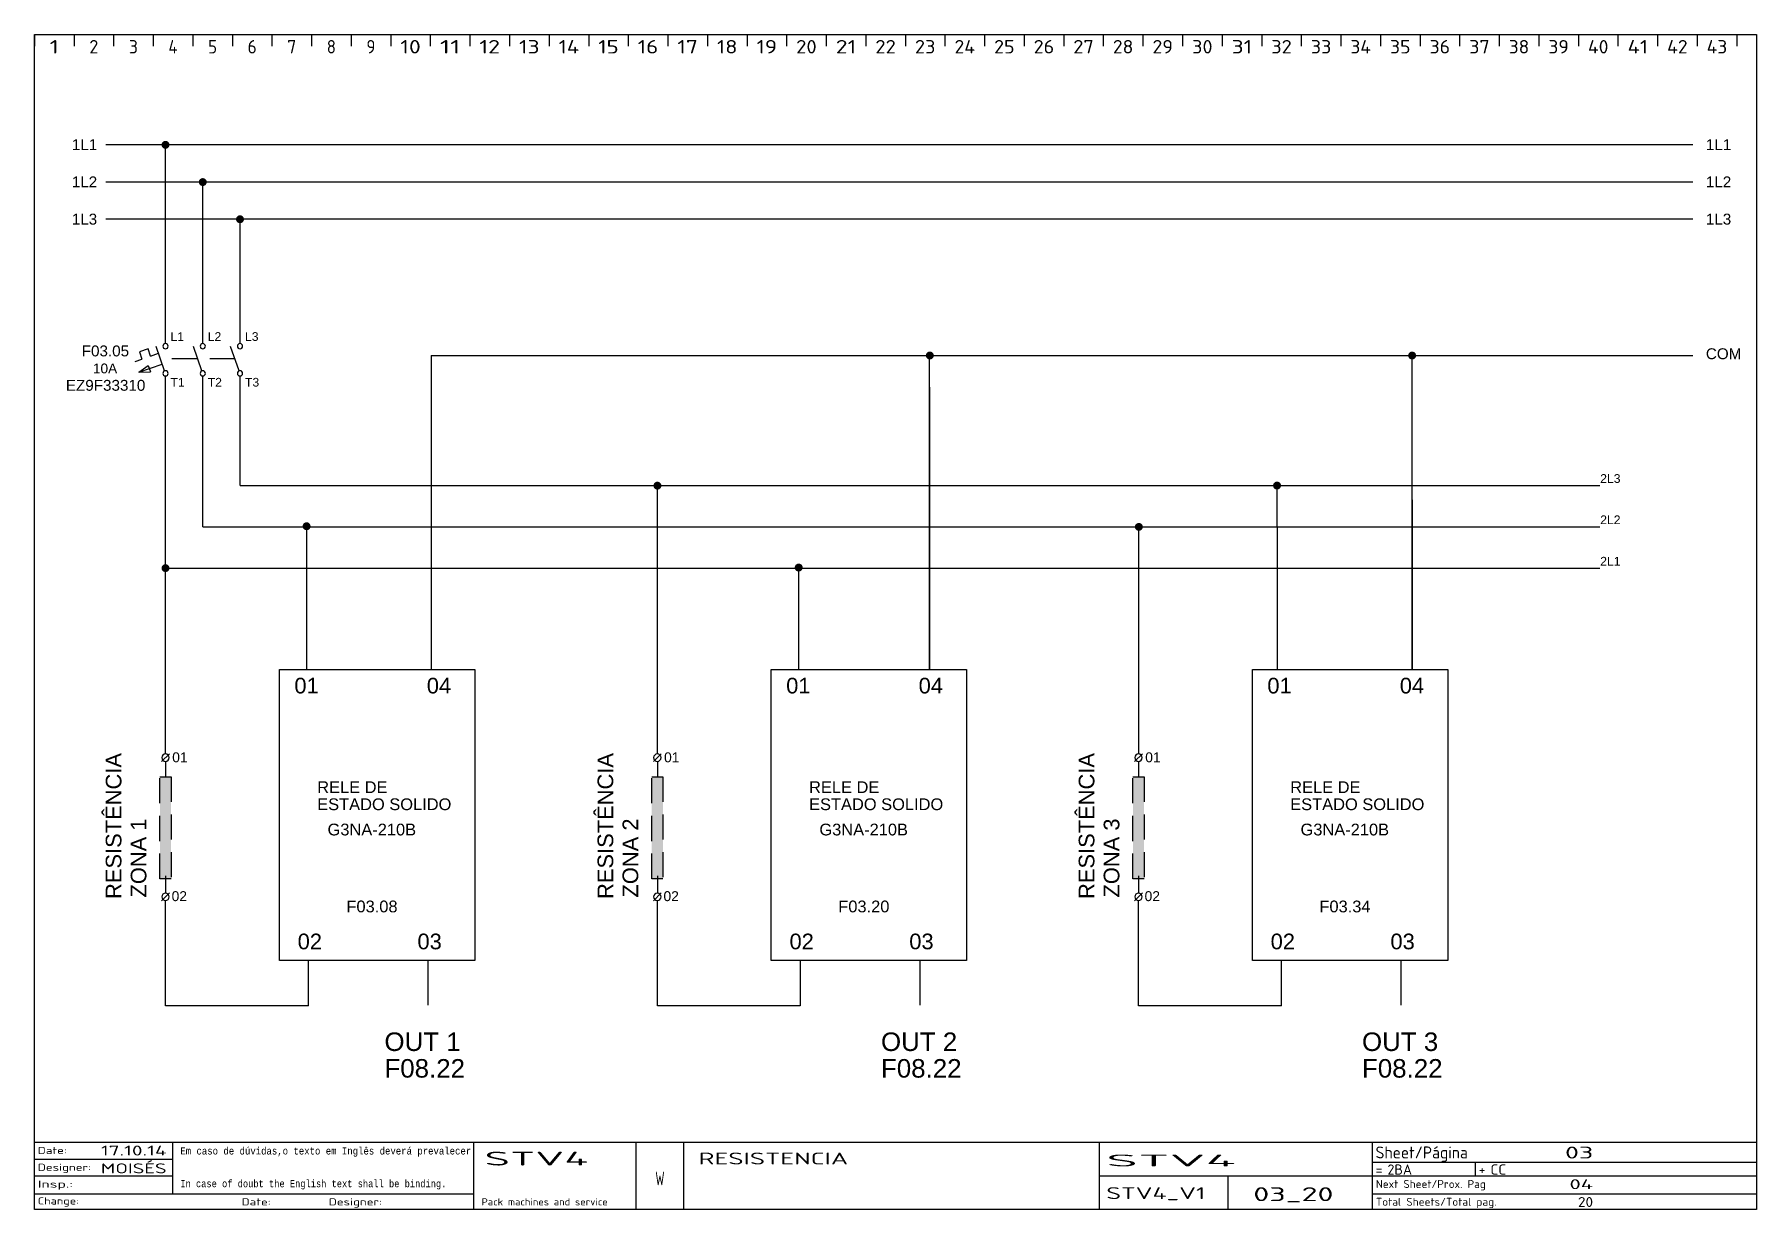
# Model space of a CAD drawing. Header units: millimetres. Extents: x 750 to 2990, y -243 to 998.
# Drawn here: x 1648.6 to 2083.6, y 701.1 to 998.1 of the extents above; entities that cross this region are included whole.
import ezdxf
from ezdxf.enums import TextEntityAlignment as Align

# ---------------------------------------------------------------- set-up
doc = ezdxf.new("R2010")
doc.units = ezdxf.units.MM
doc.linetypes.add('DASHED2', pattern=[9.525, 6.35, -3.175])
doc.linetypes.add('SOLID', pattern=[0])
for name, color, linetype in [('1', 3, 'Continuous'), ('4', 6, 'DASHED2'), ('6', 7, 'Continuous')]:
    doc.layers.add(name, color=color, linetype=linetype)
doc.styles.add('MOJÚLU', font='arial.ttf')
doc.styles.add('MONOTXT', font='monotxt')
doc.styles.get("Standard").update_dxf_attribs({"font": 'ISOCP.SHX'})

msp = doc.modelspace()

# ---------------------------------------------------------------- texts
at = {"layer": '6', "style": 'MOJÚLU'}
for s, height, p in [('1L1', 2.75, (1658.08, 968.89)), ('1L1', 2.75, (2070.84, 968.89)), ('1L2', 2.75, (1658.08, 959.48)), ('1L2', 2.75, (2070.84, 959.48)), ('1L3', 2.75, (1658.08, 950.07)), ('1L3', 2.75, (2070.84, 950.07)), ('L1', 2.2, (1683.01, 920.67)), ('L2', 2.2, (1692.42, 920.67)), ('L3', 2.2, (1701.83, 920.67)), ('F03.05', 2.75, (1660.59, 916.76)), ('COM', 2.75, (2070.84, 916.05)), ('10A', 2.475, (1663.4, 912.47)), ('EZ9F33310', 2.75, (1656.58, 908.07)), ('T1', 2.2, (1683.01, 909.12)), ('T2', 2.2, (1692.42, 909.12)), ('T3', 2.2, (1701.83, 909.12)), ('2L3', 2.2, (2044.15, 884.79)), ('2L2', 2.2, (2044.15, 874.36)), ('2L1', 2.2, (2044.15, 863.89)), ('01', 3.96, (1714.3, 831.57)), ('04', 3.96, (1747.75, 831.57)), ('01', 3.96, (1838.53, 831.57)), ('04', 3.96, (1871.99, 831.57)), ('01', 3.96, (1960.07, 831.57)), ('04', 3.96, (1993.52, 831.57)), ('RELE DE ', 2.97, (1720.07, 806.4)), ('RELE DE ', 2.97, (1844.31, 806.4)), ('RELE DE ', 2.97, (1965.85, 806.4)), ('ESTADO SOLIDO', 2.97, (1720.07, 802.08)), ('ESTADO SOLIDO', 2.97, (1844.31, 802.08)), ('ESTADO SOLIDO', 2.97, (1965.85, 802.08)), ('G3NA-210B', 2.97, (1722.68, 795.69)), ('G3NA-210B', 2.97, (1846.92, 795.69)), ('G3NA-210B', 2.97, (1968.45, 795.69)), ('F03.08', 2.97, (1727.45, 776.25)), ('F03.20', 2.97, (1851.69, 776.25)), ('F03.34', 2.97, (1973.22, 776.25)), ('02', 3.96, (1715.13, 766.91)), ('03', 3.96, (1745.39, 766.91)), ('02', 3.96, (1839.37, 766.91)), ('03', 3.96, (1869.62, 766.91)), ('02', 3.96, (1960.9, 766.91)), ('03', 3.96, (1991.16, 766.91))]:
    msp.add_text(s, height=height, dxfattribs=at).set_placement(p)
for s, p in [('RESISTÊNCIA', (1670.61, 779.63)), ('RESISTÊNCIA', (1794.84, 779.63)), ('RESISTÊNCIA', (1916.38, 779.63)), ('ZONA 1', (1676.92, 779.99)), ('ZONA 2', (1801.15, 779.99)), ('ZONA 3', (1922.69, 779.99))]:
    msp.add_text(s, height=3.96, rotation=90, dxfattribs=at).set_placement(p)
for s, p in [('01', (1687.33, 813.43)), ('01', (1811.57, 813.43)), ('01', (1933.11, 813.43)), ('02', (1687.18, 778.34)), ('02', (1811.42, 778.34)), ('02', (1932.95, 778.34))]:
    msp.add_text(s, height=2.5, dxfattribs=at).set_placement(p, align=Align.BOTTOM_RIGHT)
for s, p in [('OUT 1', (1737.05, 745.89)), ('OUT 2', (1862.48, 745.89)), ('OUT 3', (1983.98, 745.89)), ('F08.22', (1737.05, 739.16)), ('F08.22', (1737.05, 739.16)), ('F08.22', (1737.05, 739.16)), ('F08.22', (1737.05, 739.16)), ('F08.22', (1862.48, 739.16)), ('F08.22', (1862.48, 739.16)), ('F08.22', (1862.48, 739.16)), ('F08.22', (1862.48, 739.16)), ('F08.22', (1983.98, 739.16)), ('F08.22', (1983.98, 739.16)), ('F08.22', (1983.98, 739.16)), ('F08.22', (1983.98, 739.16))]:
    msp.add_text(s, height=4.68, dxfattribs=at).set_placement(p, align=Align.TOP_LEFT)

# ---------------------------------------------------------------- blocks, each defined once
blk = doc.blocks.new('a4 legenda')
at = {"color": 1, "linetype": 'SOLID'}
for p, q in [((-435, 0), (-435, 297)), ((-435, 297), (-435, 294.03)), ((-435, 297), (0, 297)), ((-425, 297), (-425, 294.03)), ((-415, 297), (-415, 294.03)), ((-405, 297), (-405, 294.03)), ((-395, 297), (-395, 294.03)), ((-385, 297), (-385, 294.03)), ((-375, 297), (-375, 294.03)), ((-365, 297), (-365, 294.03)), ((-355, 297), (-355, 294.03)), ((-345, 297), (-345, 294.03)), ((-335, 297), (-335, 294.03)), ((-325, 297), (-325, 294.03)), ((-315, 297), (-315, 294.03)), ((-305, 297), (-305, 294.03)), ((-295, 297), (-295, 294.03)), ((-285, 297), (-285, 294.03)), ((-275, 297), (-275, 294.03)), ((-265, 297), (-265, 294.03)), ((-255, 297), (-255, 294.03)), ((-245, 297), (-245, 294.03)), ((-235, 297), (-235, 294.03)), ((-225, 297), (-225, 294.03)), ((-215, 297), (-215, 294.03)), ((-205, 297), (-205, 294.03)), ((-195, 297), (-195, 294.03)), ((-185, 297), (-185, 294.03)), ((-175, 297), (-175, 294.03)), ((-165, 297), (-165, 294.03)), ((-155, 297), (-155, 294.03)), ((-145, 297), (-145, 294.03)), ((-135, 297), (-135, 294.03)), ((-125, 297), (-125, 294.03)), ((-115, 297), (-115, 294.03)), ((-105, 297), (-105, 294.03)), ((-95, 297), (-95, 294.03)), ((-85, 297), (-85, 294.03)), ((-75, 297), (-75, 294.03)), ((-65, 297), (-65, 294.03)), ((-55, 297), (-55, 294.03)), ((-45, 297), (-45, 294.03)), ((-35, 297), (-35, 294.03)), ((-25, 297), (-25, 294.03)), ((-15, 297), (-15, 294.03)), ((-5, 297), (-5, 294.03)), ((0, 297), (0, 0)), ((-435, 17), (0, 17)), ((-400, 4), (-400, 17)), ((-324, 0), (-324, 17)), ((-283, 0), (-283, 17)), ((-271, 0), (-271, 17)), ((-166, 0), (-166, 17)), ((-97, 0), (-97, 17)), ((-435, 12.75), (-400, 12.75)), ((-97, 12), (0, 12)), ((-71, 8.5), (-71, 12)), ((-435, 8.5), (-400, 8.5)), ((-165.8, 8.5), (0, 8.5)), ((-133.5, 0), (-133.5, 8.5)), ((-435, 4), (-324, 4)), ((0, 0), (-435, 0)), ((-97, 4), (0, 4))]:
    blk.add_line(p, q, dxfattribs=at)
for s, width, p, p2 in [('1', 1.933331, (-431.1484, 292.19), (-428.8516, 292.19)), ('2', 1.109181, (-421.1484, 292.19), (-418.8516, 292.19)), ('3', 1.144135, (-411.1484, 292.19), (-408.8516, 292.19)), ('4', 1.041024, (-401.1484, 292.19), (-398.8516, 292.19)), ('5', 1.144135, (-391.1484, 292.19), (-388.8516, 292.19)), ('6', 1.128517, (-381.1484, 292.19), (-378.8516, 292.19)), ('7', 1.230301, (-371.1484, 292.19), (-368.8516, 292.19)), ('8', 1.230301, (-361.1484, 292.19), (-358.8516, 292.19)), ('9', 1.088599, (-351.1484, 292.19), (-348.8516, 292.19)), ('10', 1.454463, (-342.5938, 292.19), (-337.4062, 292.19)), ('11', 1.798176, (-332.594, 292.19), (-327.406, 292.19)), ('12', 1.376908, (-322.594, 292.19), (-317.406, 292.19)), ('13', 1.400421, (-312.594, 292.19), (-307.406, 292.19)), ('14', 1.329086, (-302.594, 292.19), (-297.406, 292.19)), ('15', 1.400421, (-292.594, 292.19), (-287.406, 292.19)), ('16', 1.389997, (-282.594, 292.19), (-277.406, 292.19)), ('17', 1.455666, (-272.594, 292.19), (-267.406, 292.19)), ('18', 1.455666, (-262.594, 292.19), (-257.406, 292.19)), ('19', 1.362748, (-252.594, 292.19), (-247.406, 292.19)), ('20', 1.22199, (-242.594, 292.19), (-237.406, 292.19)), ('21', 1.455666, (-232.594, 292.19), (-227.406, 292.19)), ('22', 1.166703, (-222.594, 292.19), (-217.406, 292.19)), ('23', 1.18354, (-212.594, 292.19), (-207.406, 292.19)), ('24', 1.132185, (-202.594, 292.19), (-197.406, 292.19)), ('25', 1.18354, (-192.594, 292.19), (-187.406, 292.19)), ('26', 1.176086, (-182.594, 292.19), (-177.406, 292.19)), ('27', 1.222759, (-172.594, 292.19), (-167.406, 292.19)), ('28', 1.222759, (-162.594, 292.19), (-157.406, 292.19)), ('29', 1.15652, (-152.594, 292.19), (-147.406, 292.19)), ('30', 1.22199, (-142.594, 292.19), (-137.406, 292.19)), ('31', 1.455666, (-132.594, 292.19), (-127.406, 292.19)), ('32', 1.166703, (-122.594, 292.19), (-117.406, 292.19)), ('33', 1.18354, (-112.594, 292.19), (-107.406, 292.19)), ('34', 1.132185, (-102.594, 292.19), (-97.406, 292.19)), ('35', 1.18354, (-92.594, 292.19), (-87.406, 292.19)), ('36', 1.176086, (-82.594, 292.19), (-77.406, 292.19)), ('37', 1.222759, (-72.594, 292.19), (-67.406, 292.19)), ('38', 1.222759, (-62.594, 292.19), (-57.406, 292.19)), ('39', 1.15652, (-52.594, 292.19), (-47.406, 292.19)), ('40', 1.131525, (-42.594, 292.19), (-37.406, 292.19)), ('41', 1.329086, (-32.594, 292.19), (-27.406, 292.19)), ('42', 1.083961, (-22.594, 292.19), (-17.406, 292.19)), ('43', 1.098481, (-12.594, 292.19), (-7.406, 292.19))]:
    blk.add_text(s, height=3.39429, dxfattribs=dict(at, width=width)).set_placement(p, p2, align=Align.FIT)
for tag, height, width, p, p2 in [('(142) ', 1.8, 1.384181, (-434.15225, 14.04), (-426.80225, 14.04)), ('(135) Drawn Date', 2.5, 1.427604, (-418.2115, 13.6667), (-401.6156, 13.6667)), ('(133) Page Descr. 1', 3, 1.16129, (-267.254, 11.4), (-229.454, 11.4)), ('(117) Project ', 3, 1.11732, (-164.254, 10.9), (-131.564, 10.9)), ('(127) ', 3, 0.973466, (-96.247, 12.9416), (-72.924, 12.9416)), ('(130) Current Project Page', 3, 1.220513, (-48.386, 12.9), (-41.246, 12.9)), ('(141) ', 1.8, 1.399341, (-434.15225, 9.78), (-420.6703, 9.78)), ('(134) Drawn by', 2.5, 1.52606, (-418.2115, 9.16667), (-401.6156, 9.16667)), ('(132) Project Descr. 4', 3.5, 0.71218, (-278.184, 6.13333), (-275.816, 6.13333)), ('(126) Page Descr. 2', 2.5, 1.274498, (-267.211, 7.16667), (-235.711, 7.16667)), ('(121) ', 2.6, 1.23007, (-96.22, 8.81333), (-94.461, 8.81333)), ('(120) Installation Name', 2.6, 1.057778, (-93.22, 8.81333), (-87.032, 8.81333)), ('(123) ', 2.6, 1.23007, (-70.22, 8.81333), (-68.461, 8.81333)), ('(122) Location Name', 2.6, 1.222769, (-67.22, 8.81333), (-63.246, 8.81333)), ('(140) ', 1.8, 1.730061, (-434.15225, 5.54), (-425.26925, 5.54)), ('(116) Project Description', 3, 1.134799, (-164.254, 2.65), (-139.229, 2.65)), ('(118) Drawing Number', 3.5, 1.218286, (-127.127, 2.13333), (-106.873, 2.13333)), ('(128) ', 2, 1.069362, (-96.165, 5.46104), (-68.391, 5.46104)), ('(131) Current Project Page', 2.5, 1.220513, (-47.239, 5.16667), (-41.289, 5.16667)), ('(139) ', 1.8, 1.330262, (-434.15225, 1.28), (-423.7363, 1.28)), ('(136) ', 1.8, 1.384162, (-382.6522, 1.04), (-375.3023, 1.04)), ('(137) ', 1.8, 1.399336, (-360.6522, 1.04), (-347.1703, 1.04)), ('(138) ', 1.8, 1.477527, (-322.052, 1.04), (-290.174, 1.04)), ('(119) ', 2, 1.061557, (-96.165, 0.96104), (-65.693, 0.96104)), ('(129) Number of pages in installation', 2.5, 1.16636, (-45.109, 0.66667), (-41.289, 0.66667))]:
    blk.add_attdef(tag, text='', height=height, dxfattribs=dict(at, width=width)).set_placement(p, p2, align=Align.FIT)
at = {"color": 1, "linetype": 'SOLID', "style": 'MONOTXT'}
for tag, width, p, p2 in [('(114) ', 0.760706, (-398.1522, 13.92), (-324.668, 13.92)), ('(115) ', 0.74678, (-398.1522, 5.65), (-330.942, 5.65))]:
    blk.add_attdef(tag, text='', height=1.8, dxfattribs=dict(at, width=width)).set_placement(p, p2, align=Align.FIT)
at = {"color": 2, "linetype": 'SOLID'}
for tag, width, p, p2 in [('(124) ', 1.179528, (-321.296, 11.1333), (-295.081, 11.1333)), ('(125) ', 1.189122, (-321.296, 5.18333), (-304.024, 5.18333))]:
    blk.add_attdef(tag, text='', height=3.5, dxfattribs=dict(at, width=width)).set_placement(p, p2, align=Align.FIT)

# ---------------------------------------------------------------- linework, layer by layer
for p, q in [((1748.87, 917.01), (1748.87, 837.61)), ((1748.87, 917.01), (2067.55, 917.01)), ((1874.74, 837.61), (1874.74, 917.01)), ((1996.67, 837.61), (1996.67, 917.01)), ((1874.74, 909), (1874.74, 837.61)), ((1700.57, 884.11), (2007.99, 884.11)), ((1805.99, 816.28), (1805.99, 884.11)), ((1962.52, 873.68), (1962.52, 884.11)), ((1996.67, 837.61), (1996.67, 884.11)), ((2007.99, 884.11), (2044.08, 884.11)), ((1996.67, 880.47), (1996.67, 837.61)), ((1691.16, 873.68), (1962.52, 873.68)), ((1717.38, 873.68), (1717.38, 837.61)), ((1927.52, 873.68), (1927.52, 816.28)), ((1962.52, 873.68), (2044.08, 873.68)), ((1962.52, 873.68), (1962.52, 837.61)), ((1681.75, 863.25), (2044.08, 863.25)), ((1841.65, 863.25), (1841.65, 837.61)), ((1717.87, 752.62), (1717.87, 764.08)), ((1748.13, 752.78), (1748.13, 764.08)), ((1842.11, 752.62), (1842.11, 764.08)), ((1872.36, 752.78), (1872.36, 764.08)), ((1963.64, 752.62), (1963.64, 764.08)), ((1993.86, 752.78), (1993.86, 764.08)), ((1717.83, 752.62), (1681.75, 752.62)), ((1842.07, 752.62), (1805.99, 752.62)), ((1963.61, 752.62), (1927.52, 752.62))]:
    msp.add_line(p, q)
for points in [[(1710.54, 837.61), (1759.87, 837.61), (1759.87, 764.08), (1710.54, 764.08)], [(1834.77, 837.61), (1884.1, 837.61), (1884.1, 764.08), (1834.77, 764.08)], [(1956.31, 837.61), (2005.64, 837.61), (2005.64, 764.08), (1956.31, 764.08)]]:
    msp.add_lwpolyline(points, close=True)
at = {"layer": '1'}
for p, q in [((1681.51, 913.07), (1679.37, 919.23)), ((1690.91, 913.07), (1688.78, 919.23)), ((1700.32, 913.07), (1698.19, 919.23))]:
    msp.add_line(p, q, dxfattribs=at)
at = {"layer": '1', "color": 1, "extrusion": (-1.22461e-16, 0, -1)}
for p, q in [((1680.76, 814.35), (1682.74, 816.34)), ((1804.99, 814.35), (1806.98, 816.34)), ((1926.53, 814.35), (1928.52, 816.34)), ((1680.76, 779.16), (1682.74, 781.15)), ((1804.99, 779.16), (1806.98, 781.15)), ((1926.53, 779.16), (1928.52, 781.15))]:
    msp.add_line(p, q, dxfattribs=at)
for centre in [(-1681.75, 815.35), (-1805.99, 815.35), (-1927.52, 815.35), (-1681.75, 780.16), (-1805.99, 780.16), (-1927.52, 780.16)]:
    msp.add_circle(centre, 0.937, dxfattribs=at)
at = {"layer": '4'}
msp.add_line((1699.26, 916.15), (1680.44, 916.15), dxfattribs=at)
at = {"layer": '4', "extrusion": (-1.22461e-16, 0, -1)}
for p, q in [((1681.75, 814.41), (1681.75, 810.5)), ((1805.99, 814.41), (1805.99, 810.5)), ((1927.52, 814.41), (1927.52, 810.5)), ((1681.75, 785.49), (1681.75, 781.09)), ((1805.99, 785.49), (1805.99, 781.09)), ((1927.52, 785.49), (1927.52, 781.09))]:
    msp.add_line(p, q, dxfattribs=at)
at = {"layer": '4'}
for points in [[(1680.35, 810.5), (1683.15, 810.5), (1683.15, 784.75), (1680.35, 784.75)], [(1804.59, 810.5), (1807.38, 810.5), (1807.38, 784.75), (1804.59, 784.75)], [(1926.12, 810.5), (1928.92, 810.5), (1928.92, 784.75), (1926.12, 784.75)]]:
    msp.add_lwpolyline(points, close=True, dxfattribs=at)
for points in [[(1680.35, 810.5), (1680.35, 784.75), (1683.15, 810.5), (1683.15, 784.75)], [(1804.59, 810.5), (1804.59, 784.75), (1807.38, 810.5), (1807.38, 784.75)], [(1926.12, 810.5), (1926.12, 784.75), (1928.92, 810.5), (1928.92, 784.75)]]:
    msp.add_solid(points, dxfattribs=at)
at = {"layer": '6'}
for p, q in [((2067.55, 970.22), (1666.71, 970.22)), ((1681.75, 919.99), (1681.75, 970.22)), ((2067.55, 960.81), (1666.71, 960.81)), ((1691.16, 919.99), (1691.16, 960.81)), ((2067.55, 951.41), (1666.71, 951.41)), ((1700.57, 919.99), (1700.57, 951.41)), ((1681.75, 816.28), (1681.75, 911.8)), ((1691.16, 873.68), (1691.16, 911.8)), ((1700.57, 884.11), (1700.57, 911.8)), ((1681.75, 752.62), (1681.75, 779.22)), ((1805.99, 752.62), (1805.99, 779.22)), ((1927.52, 752.62), (1927.52, 779.22))]:
    msp.add_line(p, q, dxfattribs=at)
at = {"layer": '6', "color": 0, "extrusion": (-4.00644e-17, 1.15721e-16, -1)}
for p, q in [((1677.34, 918.65), (1675.14, 917.89)), ((1675.14, 917.89), (1675.77, 916.08)), ((1677.97, 916.84), (1677.34, 918.65))]:
    msp.add_line(p, q, dxfattribs=at)
at = {"layer": '6', "extrusion": (-4.00644e-17, 1.15721e-16, -1)}
msp.add_line((1674.08, 915.5), (1675.77, 916.08), dxfattribs=at)
at = {"layer": '6', "extrusion": (4.00644e-17, -1.15721e-16, -1)}
for p, q in [((1675.03, 912.73), (1680.92, 914.77)), ((1677.97, 916.84), (1679.96, 917.53))]:
    msp.add_line(p, q, dxfattribs=at)
at = {"layer": '6', "color": 0}
for p, q in [((1675.03, 912.73), (1677.41, 914.44)), ((1677.41, 914.44), (1677.95, 912.86)), ((1675.03, 912.73), (1677.95, 912.86))]:
    msp.add_line(p, q, dxfattribs=at)
at = {"layer": '6'}
for points, const_width in [([(1681.25, 970.22, 1), (1682.25, 970.22, 1)], 1), ([(1681.75, 970.22, 1), (1682.25, 970.22, 1)], 0.5), ([(1690.66, 960.81, 1), (1691.66, 960.81, 1)], 1), ([(1691.16, 960.81, 1), (1691.66, 960.81, 1)], 0.5), ([(1700.07, 951.41, 1), (1701.07, 951.41, 1)], 1), ([(1700.57, 951.41, 1), (1701.07, 951.41, 1)], 0.5), ([(1874.32, 916.98, 1), (1875.32, 916.98, 1)], 1), ([(1996.14, 916.97, 1), (1997.14, 916.97, 1)], 1), ([(1805.5, 884.08, 1), (1806.5, 884.08, 1)], 1), ([(1962.02, 884.11, 1), (1963.02, 884.11, 1)], 1), ([(1716.89, 873.83, 1), (1717.89, 873.83, 1)], 1), ([(1927.11, 873.66, 1), (1928.11, 873.66, 1)], 1), ([(1681.25, 863.25, 1), (1682.25, 863.25, 1)], 1), ([(1681.75, 863.25, 1), (1682.25, 863.25, 1)], 0.5), ([(1841.19, 863.39, 1), (1842.19, 863.39, 1)], 1)]:
    msp.add_lwpolyline(points, format="xyb", close=True, dxfattribs=dict(at, const_width=const_width))
for centre, start, end in [((1681.75, 919.33), 90.0001, 180), ((1681.75, 919.33), 180, 269.9999), ((1681.75, 919.33), 0, 89.9999), ((1681.75, 919.33), 270.0001, 0), ((1691.16, 919.33), 90.0001, 180), ((1691.16, 919.33), 180, 269.9999), ((1691.16, 919.33), 0, 89.9999), ((1691.16, 919.33), 270.0001, 0), ((1700.57, 919.33), 90.0001, 180), ((1700.57, 919.33), 180, 269.9999), ((1700.57, 919.33), 0, 89.9999), ((1700.57, 919.33), 270.0001, 0), ((1681.75, 912.46), 90.0001, 180), ((1681.75, 912.46), 180, 269.9999), ((1681.75, 912.46), 0, 89.9999), ((1681.75, 912.46), 270.0001, 0), ((1691.16, 912.46), 90.0001, 180), ((1691.16, 912.46), 180, 269.9999), ((1691.16, 912.46), 0, 89.9999), ((1691.16, 912.46), 270.0001, 0), ((1700.57, 912.46), 90.0001, 180), ((1700.57, 912.46), 180, 269.9999), ((1700.57, 912.46), 0, 89.9999), ((1700.57, 912.46), 270.0001, 0)]:
    msp.add_arc(centre, 0.66, start, end, dxfattribs=at)
at = {"layer": '6', "color": 0}
msp.add_solid([(1675.03, 912.73), (1677.41, 914.44), (1677.95, 912.86), (1675.03, 912.73)], dxfattribs=at)

# ---------------------------------------------------------------- block references
ref = msp.add_blockref('a4 legenda', (2083.64, 701.13))
ref.add_attrib('(142) ', 'Date:', dxfattribs={"color": 1, "linetype": 'SOLID', "height": 1.8, "width": 1.384181}).set_placement((1649.49, 715.17), (1656.84, 715.17), align=Align.FIT)
ref.add_attrib('(141) ', 'Designer:', dxfattribs={"color": 1, "linetype": 'SOLID', "height": 1.8, "width": 1.399341}).set_placement((1649.49, 710.91), (1662.97, 710.91), align=Align.FIT)
ref.add_attrib('(140) ', 'Insp.:', dxfattribs={"color": 1, "linetype": 'SOLID', "height": 1.8, "width": 1.730061}).set_placement((1649.49, 706.67), (1658.37, 706.67), align=Align.FIT)
ref.add_attrib('(139) ', 'Change:', dxfattribs={"color": 1, "linetype": 'SOLID', "height": 1.8, "width": 1.330262}).set_placement((1649.49, 702.41), (1659.91, 702.41), align=Align.FIT)
ref.add_attrib('(138) ', 'Pack machines and service', dxfattribs={"color": 1, "linetype": 'SOLID', "height": 1.8, "width": 1.138541}).set_placement((1761.59, 702.17), (1793.47, 702.17), align=Align.FIT)
ref.add_attrib('(137) ', 'Designer:', dxfattribs={"color": 1, "linetype": 'SOLID', "height": 1.8, "width": 1.399336}).set_placement((1722.99, 702.17), (1736.47, 702.17), align=Align.FIT)
ref.add_attrib('(136) ', 'Date:', dxfattribs={"color": 1, "linetype": 'SOLID', "height": 1.8, "width": 1.384162}).set_placement((1700.99, 702.17), (1708.34, 702.17), align=Align.FIT)
ref.add_attrib('(135) Drawn Date', '17.10.14', dxfattribs={"color": 1, "linetype": 'SOLID', "height": 2.5, "width": 1.599605}).set_placement((1665.43, 714.79), (1682.03, 714.79), align=Align.FIT)
ref.add_attrib('(134) Drawn by', 'MOISÉS', dxfattribs={"color": 1, "linetype": 'SOLID', "height": 2.5, "width": 1.584483}).set_placement((1665.43, 710.29), (1682.03, 710.29), align=Align.FIT)
ref.add_attrib('(133) Page Descr. 1', 'RESISTENCIA', dxfattribs={"color": 1, "linetype": 'SOLID', "height": 3, "width": 1.691275}).set_placement((1816.39, 712.53), (1854.19, 712.53), align=Align.FIT)
ref.add_attrib('(132) Project Descr. 4', 'W', dxfattribs={"color": 1, "linetype": 'SOLID', "height": 3.5, "width": 0.71218}).set_placement((1805.46, 707.26), (1807.83, 707.26), align=Align.FIT)
ref.add_attrib('(131) Current Project Page', '04', dxfattribs={"color": 1, "linetype": 'SOLID', "height": 2.5, "width": 1.762963}).set_placement((2036.4, 706.29), (2042.35, 706.29), align=Align.FIT)
ref.add_attrib('(130) Current Project Page', '03', dxfattribs={"color": 1, "linetype": 'SOLID', "height": 3, "width": 1.842931}).set_placement((2035.26, 714.03), (2042.4, 714.03), align=Align.FIT)
ref.add_attrib('(129) Number of pages in installation', '20', dxfattribs={"color": 1, "linetype": 'SOLID', "height": 2.5, "width": 1.22163}).set_placement((2038.53, 701.79), (2042.35, 701.79), align=Align.FIT)
ref.add_attrib('(128) ', 'Next Sheet/Prox. Pag', dxfattribs={"color": 1, "linetype": 'SOLID', "height": 2, "width": 1.069362}).set_placement((1987.48, 706.59), (2015.25, 706.59), align=Align.FIT)
ref.add_attrib('(127) ', 'Sheet/Página', dxfattribs={"color": 1, "linetype": 'SOLID', "height": 3, "width": 0.973466}).set_placement((1987.4, 714.07), (2010.72, 714.07), align=Align.FIT)
ref.add_attrib('(124) ', 'STV4', dxfattribs={"color": 2, "linetype": 'SOLID', "height": 3.5, "width": 2.377778}).set_placement((1762.35, 712.26), (1788.56, 712.26), align=Align.FIT)
ref.add_attrib('(123) ', '+', dxfattribs={"color": 1, "linetype": 'SOLID', "height": 2.6, "width": 1.23007}).set_placement((2013.42, 709.94), (2015.18, 709.94), align=Align.FIT)
ref.add_attrib('(122) Location Name', 'CC', dxfattribs={"color": 1, "linetype": 'SOLID', "height": 2.6, "width": 1.222769}).set_placement((2016.42, 709.94), (2020.4, 709.94), align=Align.FIT)
ref.add_attrib('(121) ', '=', dxfattribs={"color": 1, "linetype": 'SOLID', "height": 2.6, "width": 1.23007}).set_placement((1987.42, 709.94), (1989.18, 709.94), align=Align.FIT)
ref.add_attrib('(120) Installation Name', '2BA', dxfattribs={"color": 1, "linetype": 'SOLID', "height": 2.6, "width": 1.057778}).set_placement((1990.42, 709.94), (1996.61, 709.94), align=Align.FIT)
ref.add_attrib('(119) ', 'Total Sheets/Total pag.', dxfattribs={"color": 1, "linetype": 'SOLID', "height": 2, "width": 1.061557}).set_placement((1987.48, 702.09), (2017.95, 702.09), align=Align.FIT)
ref.add_attrib('(118) Drawing Number', '03_20', dxfattribs={"color": 1, "linetype": 'SOLID', "height": 3.5, "width": 1.542838}).set_placement((1956.52, 703.26), (1976.77, 703.26), align=Align.FIT)
ref.add_attrib('(117) Project ', 'STV4', dxfattribs={"color": 1, "linetype": 'SOLID', "height": 3, "width": 3.459259}).set_placement((1919.39, 712.03), (1952.08, 712.03), align=Align.FIT)
ref.add_attrib('(116) Project Description', 'STV4_V1', dxfattribs={"color": 1, "linetype": 'SOLID', "height": 3, "width": 1.476401}).set_placement((1919.39, 703.78), (1944.41, 703.78), align=Align.FIT)
ref.add_attrib('(115) ', 'In case of doubt the English text shall be binding.', dxfattribs={"color": 1, "linetype": 'SOLID', "height": 1.8, "style": 'MONOTXT', "width": 0.74678}).set_placement((1685.49, 706.78), (1752.7, 706.78), align=Align.FIT)
ref.add_attrib('(114) ', 'Em caso de dúvidas,o texto em Inglês deverá prevalecer', dxfattribs={"color": 1, "linetype": 'SOLID', "height": 1.8, "style": 'MONOTXT', "width": 0.760706}).set_placement((1685.49, 715.05), (1758.97, 715.05), align=Align.FIT)

msp.set_redraw_order([(e.dxf.handle, doc.entitydb.next_handle()) for e in msp.query("TEXT MTEXT ATTDEF DIMENSION ARC_DIMENSION")])  # texts and dimensions are drawn at this point

doc.saveas('drawing.dxf')
